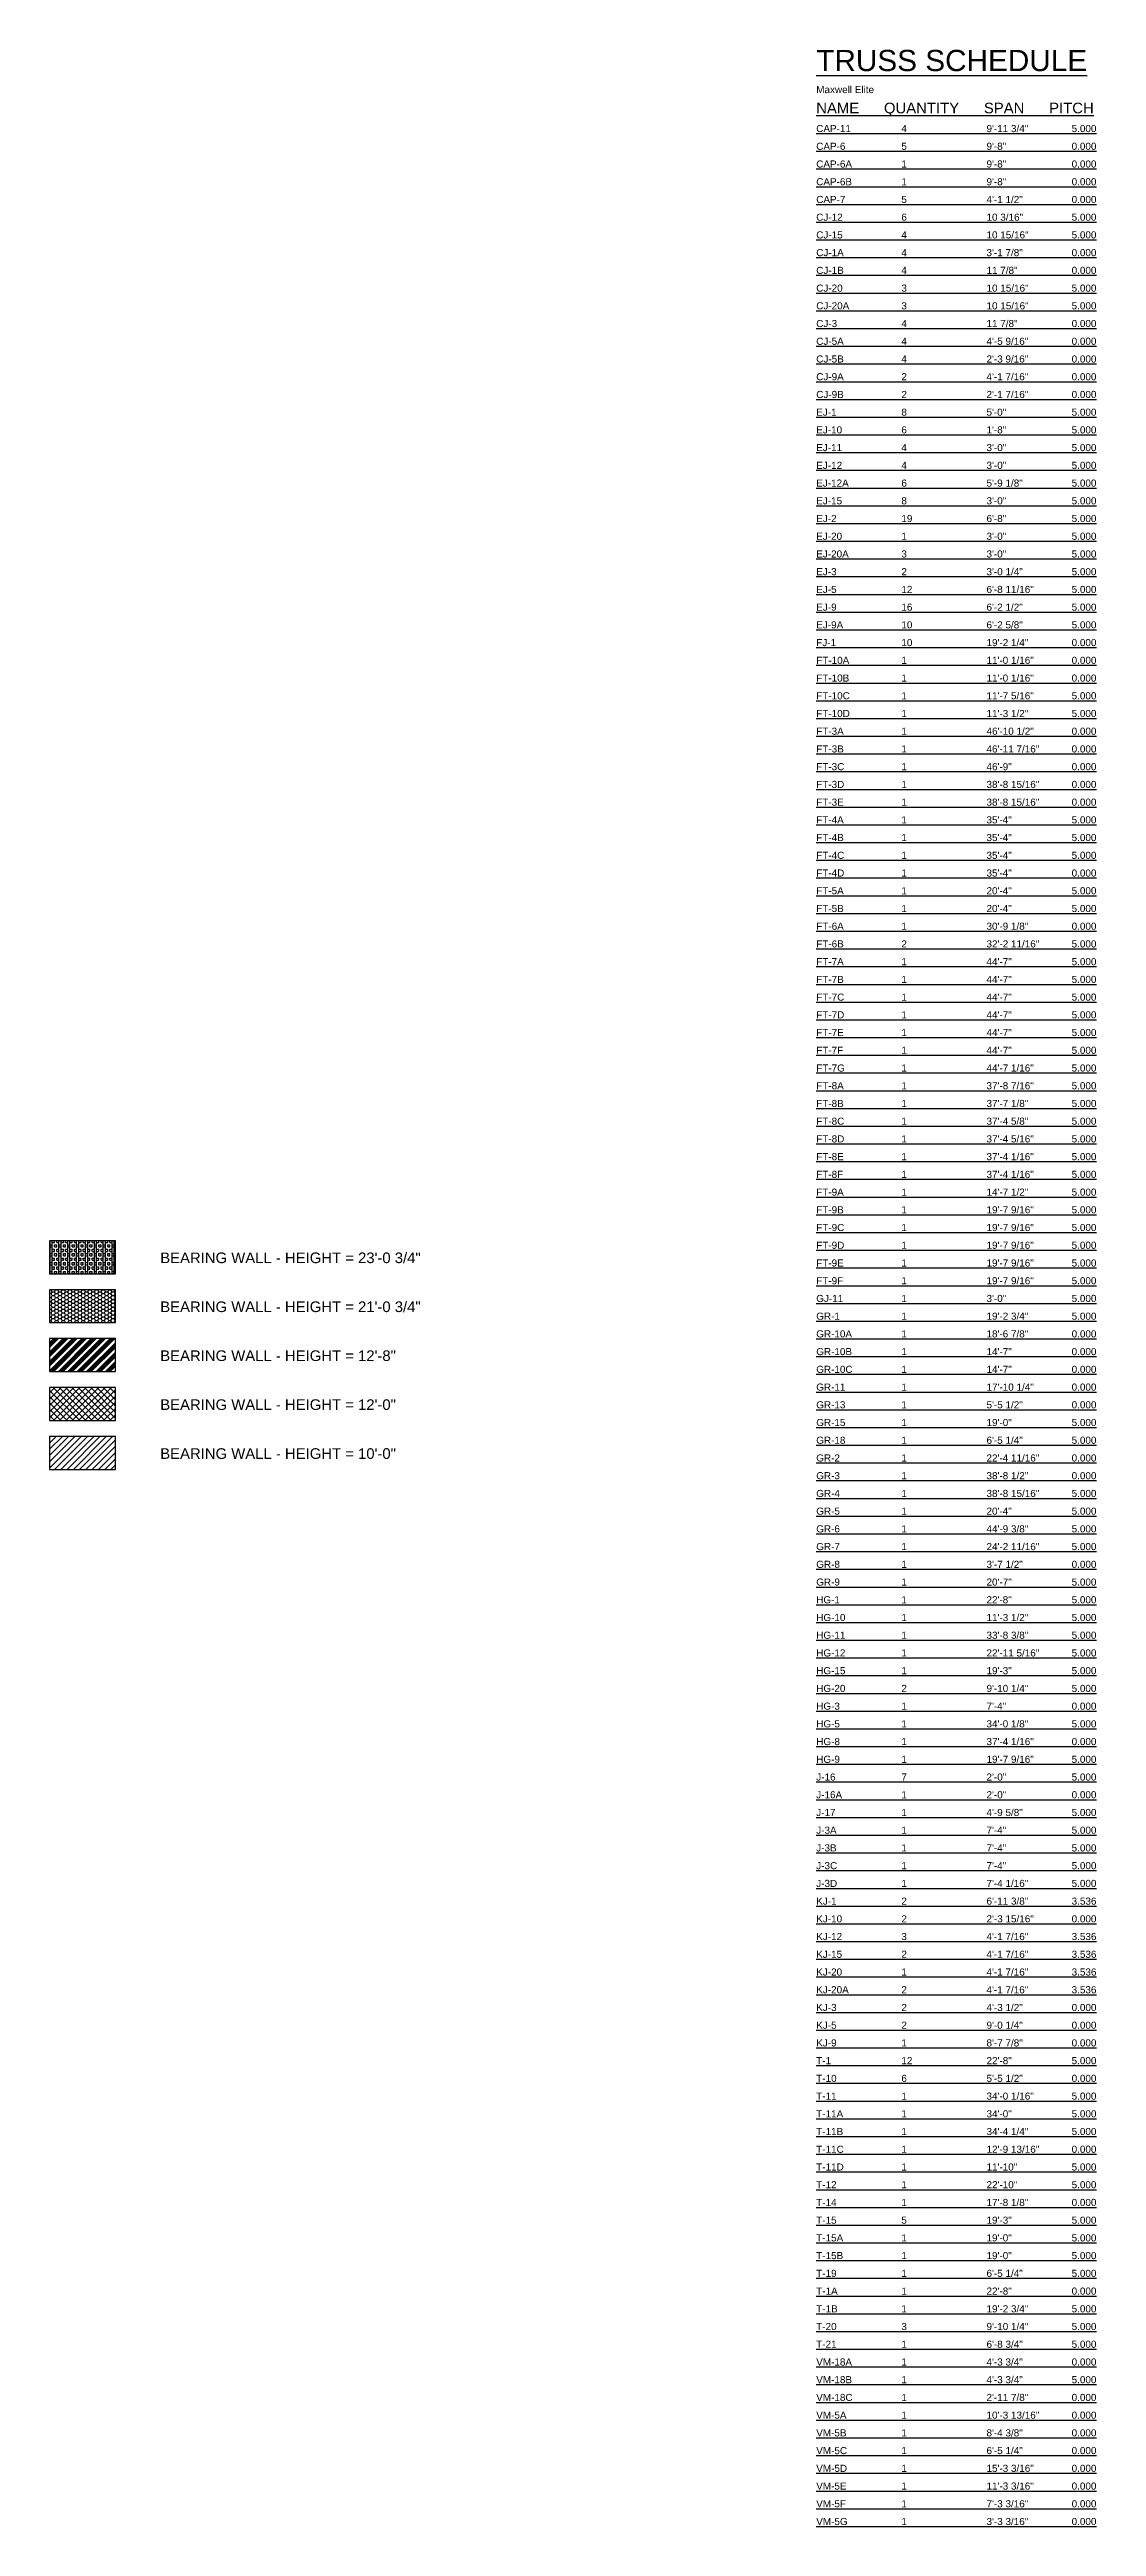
# Model space of a CAD drawing. Header units: inches. Extents: x -1174 to 3208, y -125 to 2788.
# Drawn here: x 2204 to 2794, y -125 to 1272 of the extents above; entities that cross this region are included whole.
import ezdxf
from ezdxf.enums import TextEntityAlignment as Align

# ---------------------------------------------------------------- set-up
doc = ezdxf.new("R2010")
doc.units = ezdxf.units.IN
doc.header["$LTSCALE"] = 25
doc.header["$MEASUREMENT"] = 0
doc.layers.add('1WFIXTURES', color=3, linetype='Continuous')
doc.layers.add('RMARK', color=80, linetype='Continuous')
doc.styles.add('Plane', font='arial.ttf')

msp = doc.modelspace()

# ---------------------------------------------------------------- texts
at = {"layer": '1WFIXTURES', "color": 190, "style": 'Plane'}
msp.add_text('BEARING WALL - HEIGHT = 23\'-0 3/4"', height=6, dxfattribs=at).set_placement((2265.95363, 587.73448))
at = {"layer": '1WFIXTURES', "color": 7, "style": 'Plane'}
msp.add_text('BEARING WALL - HEIGHT = 21\'-0 3/4"', height=6, dxfattribs=at).set_placement((2265.95363, 560.12593))
at = {"layer": '1WFIXTURES', "color": 2, "style": 'Plane'}
msp.add_text('BEARING WALL - HEIGHT = 12\'-8"', height=6, dxfattribs=at).set_placement((2265.95363, 532.51738))
at = {"layer": '1WFIXTURES', "color": 1, "style": 'Plane'}
msp.add_text('BEARING WALL - HEIGHT = 12\'-0"', height=6, dxfattribs=at).set_placement((2265.95363, 504.90883))
at = {"layer": '1WFIXTURES', "style": 'Plane'}
msp.add_text('BEARING WALL - HEIGHT = 10\'-0"', height=6, dxfattribs=at).set_placement((2265.95363, 477.30028))
at = {"layer": 'RMARK', "style": 'Plane'}
for s, height, p in [('%%uTRUSS SCHEDULE%%u', 12, (2635.83874, 1256.62048)), ('Maxwell Elite', 4, (2635.83874, 1246.62048)), ('%%uNAME      QUANTITY      SPAN      PITCH%%u', 6, (2635.83874, 1234.62048)), ('%%uCAP-11                        %%u', 4, (2635.83874, 1224.62048)), ('%%u4                             %%u', 4, (2683.83874, 1224.62048)), ('%%u9\'-11 3/4"                    %%u', 4, (2731.83874, 1224.62048)), ('%%u5.000%%u', 4, (2779.83874, 1224.62048)), ('%%uCAP-6                         %%u', 4, (2635.83874, 1214.62048)), ('%%u5                             %%u', 4, (2683.83874, 1214.62048)), ('%%u9\'-8"                         %%u', 4, (2731.83874, 1214.62048)), ('%%u0.000%%u', 4, (2779.83874, 1214.62048)), ('%%uCAP-6A                        %%u', 4, (2635.83874, 1204.62048)), ('%%u1                             %%u', 4, (2683.83874, 1204.62048)), ('%%u9\'-8"                         %%u', 4, (2731.83874, 1204.62048)), ('%%u0.000%%u', 4, (2779.83874, 1204.62048)), ('%%uCAP-6B                        %%u', 4, (2635.83874, 1194.62048)), ('%%uCAP-7                         %%u', 4, (2635.83874, 1184.62048)), ('%%u1                             %%u', 4, (2683.83874, 1194.62048)), ('%%u5                             %%u', 4, (2683.83874, 1184.62048)), ('%%u9\'-8"                         %%u', 4, (2731.83874, 1194.62048)), ('%%u4\'-1 1/2"                     %%u', 4, (2731.83874, 1184.62048)), ('%%u0.000%%u', 4, (2779.83874, 1194.62048)), ('%%u0.000%%u', 4, (2779.83874, 1184.62048)), ('%%uCJ-12                         %%u', 4, (2635.83874, 1174.62048)), ('%%u6                             %%u', 4, (2683.83874, 1174.62048)), ('%%u10 3/16"                      %%u', 4, (2731.83874, 1174.62048)), ('%%u5.000%%u', 4, (2779.83874, 1174.62048)), ('%%uCJ-15                         %%u', 4, (2635.83874, 1164.62048)), ('%%uCJ-1A                         %%u', 4, (2635.83874, 1154.62048)), ('%%u4                             %%u', 4, (2683.83874, 1164.62048)), ('%%u10 15/16"                     %%u', 4, (2731.83874, 1164.62048)), ('%%u3\'-1 7/8"                     %%u', 4, (2731.83874, 1154.62048)), ('%%u5.000%%u', 4, (2779.83874, 1164.62048)), ('%%u0.000%%u', 4, (2779.83874, 1154.62048)), ('%%uCJ-1B                         %%u', 4, (2635.83874, 1144.62048)), ('%%u4                             %%u', 4, (2683.83874, 1154.62048)), ('%%u4                             %%u', 4, (2683.83874, 1144.62048)), ('%%u11 7/8"                       %%u', 4, (2731.83874, 1144.62048)), ('%%u0.000%%u', 4, (2779.83874, 1144.62048)), ('%%uCJ-20                         %%u', 4, (2635.83874, 1134.62048)), ('%%u3                             %%u', 4, (2683.83874, 1134.62048)), ('%%u10 15/16"                     %%u', 4, (2731.83874, 1134.62048)), ('%%u5.000%%u', 4, (2779.83874, 1134.62048)), ('%%uCJ-20A                        %%u', 4, (2635.83874, 1124.62048)), ('%%uCJ-3                          %%u', 4, (2635.83874, 1114.62048)), ('%%u3                             %%u', 4, (2683.83874, 1124.62048)), ('%%u4                             %%u', 4, (2683.83874, 1114.62048)), ('%%u10 15/16"                     %%u', 4, (2731.83874, 1124.62048)), ('%%u11 7/8"                       %%u', 4, (2731.83874, 1114.62048)), ('%%u5.000%%u', 4, (2779.83874, 1124.62048)), ('%%u0.000%%u', 4, (2779.83874, 1114.62048)), ('%%uCJ-5A                         %%u', 4, (2635.83874, 1104.62048)), ('%%u4                             %%u', 4, (2683.83874, 1104.62048)), ('%%u4\'-5 9/16"                    %%u', 4, (2731.83874, 1104.62048)), ('%%u0.000%%u', 4, (2779.83874, 1104.62048)), ('%%uCJ-5B                         %%u', 4, (2635.83874, 1094.62048)), ('%%u4                             %%u', 4, (2683.83874, 1094.62048)), ('%%u2\'-3 9/16"                    %%u', 4, (2731.83874, 1094.62048)), ('%%u4\'-1 7/16"                    %%u', 4, (2731.83874, 1084.62048)), ('%%u0.000%%u', 4, (2779.83874, 1094.62048)), ('%%uCJ-9A                         %%u', 4, (2635.83874, 1084.62048)), ('%%uCJ-9B                         %%u', 4, (2635.83874, 1074.62048)), ('%%u2                             %%u', 4, (2683.83874, 1084.62048)), ('%%u2                             %%u', 4, (2683.83874, 1074.62048)), ('%%u2\'-1 7/16"                    %%u', 4, (2731.83874, 1074.62048)), ('%%u0.000%%u', 4, (2779.83874, 1084.62048)), ('%%u0.000%%u', 4, (2779.83874, 1074.62048)), ('%%uEJ-1                          %%u', 4, (2635.83874, 1064.62048)), ('%%u8                             %%u', 4, (2683.83874, 1064.62048)), ('%%u5\'-0"                         %%u', 4, (2731.83874, 1064.62048)), ('%%u5.000%%u', 4, (2779.83874, 1064.62048)), ('%%uEJ-10                         %%u', 4, (2635.83874, 1054.62048)), ('%%uEJ-11                         %%u', 4, (2635.83874, 1044.62048)), ('%%u6                             %%u', 4, (2683.83874, 1054.62048)), ('%%u4                             %%u', 4, (2683.83874, 1044.62048)), ('%%u1\'-8"                         %%u', 4, (2731.83874, 1054.62048)), ('%%u3\'-0"                         %%u', 4, (2731.83874, 1044.62048)), ('%%u5.000%%u', 4, (2779.83874, 1054.62048)), ('%%u5.000%%u', 4, (2779.83874, 1044.62048)), ('%%uEJ-12                         %%u', 4, (2635.83874, 1034.62048)), ('%%u4                             %%u', 4, (2683.83874, 1034.62048)), ('%%u3\'-0"                         %%u', 4, (2731.83874, 1034.62048)), ('%%u5.000%%u', 4, (2779.83874, 1034.62048)), ('%%uEJ-12A                        %%u', 4, (2635.83874, 1024.62048)), ('%%u6                             %%u', 4, (2683.83874, 1024.62048)), ('%%u5\'-9 1/8"                     %%u', 4, (2731.83874, 1024.62048)), ('%%u5.000%%u', 4, (2779.83874, 1024.62048)), ('%%uEJ-15                         %%u', 4, (2635.83874, 1014.62048)), ('%%uEJ-2                          %%u', 4, (2635.83874, 1004.62048)), ('%%u8                             %%u', 4, (2683.83874, 1014.62048)), ('%%u19                            %%u', 4, (2683.83874, 1004.62048)), ('%%u3\'-0"                         %%u', 4, (2731.83874, 1014.62048)), ('%%u6\'-8"                         %%u', 4, (2731.83874, 1004.62048)), ('%%u5.000%%u', 4, (2779.83874, 1014.62048)), ('%%u5.000%%u', 4, (2779.83874, 1004.62048)), ('%%uEJ-20                         %%u', 4, (2635.83874, 994.62048)), ('%%u1                             %%u', 4, (2683.83874, 994.62048)), ('%%u3\'-0"                         %%u', 4, (2731.83874, 994.62048)), ('%%u5.000%%u', 4, (2779.83874, 994.62048)), ('%%uEJ-20A                        %%u', 4, (2635.83874, 984.62048)), ('%%uEJ-3                          %%u', 4, (2635.83874, 974.62048)), ('%%u3                             %%u', 4, (2683.83874, 984.62048)), ('%%u2                             %%u', 4, (2683.83874, 974.62048)), ('%%u3\'-0"                         %%u', 4, (2731.83874, 984.62048)), ('%%u3\'-0 1/4"                     %%u', 4, (2731.83874, 974.62048)), ('%%u5.000%%u', 4, (2779.83874, 984.62048)), ('%%u5.000%%u', 4, (2779.83874, 974.62048)), ('%%uEJ-5                          %%u', 4, (2635.83874, 964.62048)), ('%%u12                            %%u', 4, (2683.83874, 964.62048)), ('%%u6\'-8 11/16"                   %%u', 4, (2731.83874, 964.62048)), ('%%u5.000%%u', 4, (2779.83874, 964.62048)), ('%%uEJ-9                          %%u', 4, (2635.83874, 954.62048)), ('%%u16                            %%u', 4, (2683.83874, 954.62048)), ('%%u6\'-2 1/2"                     %%u', 4, (2731.83874, 954.62048)), ('%%u5.000%%u', 4, (2779.83874, 954.62048)), ('%%uEJ-9A                         %%u', 4, (2635.83874, 944.62048)), ('%%uFJ-1                          %%u', 4, (2635.83874, 934.62048)), ('%%u10                            %%u', 4, (2683.83874, 944.62048)), ('%%u10                            %%u', 4, (2683.83874, 934.62048)), ('%%u6\'-2 5/8"                     %%u', 4, (2731.83874, 944.62048)), ('%%u19\'-2 1/4"                    %%u', 4, (2731.83874, 934.62048)), ('%%u5.000%%u', 4, (2779.83874, 944.62048)), ('%%u0.000%%u', 4, (2779.83874, 934.62048)), ('%%uFT-10A                        %%u', 4, (2635.83874, 924.62048)), ('%%u1                             %%u', 4, (2683.83874, 924.62048)), ('%%u11\'-0 1/16"                   %%u', 4, (2731.83874, 924.62048)), ('%%u0.000%%u', 4, (2779.83874, 924.62048)), ('%%uFT-10B                        %%u', 4, (2635.83874, 914.62048)), ('%%uFT-10C                        %%u', 4, (2635.83874, 904.62048)), ('%%u1                             %%u', 4, (2683.83874, 914.62048)), ('%%u1                             %%u', 4, (2683.83874, 904.62048)), ('%%u11\'-0 1/16"                   %%u', 4, (2731.83874, 914.62048)), ('%%u11\'-7 5/16"                   %%u', 4, (2731.83874, 904.62048)), ('%%u0.000%%u', 4, (2779.83874, 914.62048)), ('%%u5.000%%u', 4, (2779.83874, 904.62048)), ('%%uFT-10D                        %%u', 4, (2635.83874, 894.62048)), ('%%u1                             %%u', 4, (2683.83874, 894.62048)), ('%%u11\'-3 1/2"                    %%u', 4, (2731.83874, 894.62048)), ('%%u5.000%%u', 4, (2779.83874, 894.62048)), ('%%uFT-3A                         %%u', 4, (2635.83874, 884.62048)), ('%%u1                             %%u', 4, (2683.83874, 884.62048)), ('%%u46\'-10 1/2"                   %%u', 4, (2731.83874, 884.62048)), ('%%u0.000%%u', 4, (2779.83874, 884.62048)), ('%%uFT-3B                         %%u', 4, (2635.83874, 874.62048)), ('%%uFT-3C                         %%u', 4, (2635.83874, 864.62048)), ('%%u1                             %%u', 4, (2683.83874, 874.62048)), ('%%u1                             %%u', 4, (2683.83874, 864.62048)), ('%%u46\'-11 7/16"                  %%u', 4, (2731.83874, 874.62048)), ('%%u46\'-9"                        %%u', 4, (2731.83874, 864.62048)), ('%%u0.000%%u', 4, (2779.83874, 874.62048)), ('%%u0.000%%u', 4, (2779.83874, 864.62048)), ('%%uFT-3D                         %%u', 4, (2635.83874, 854.62048)), ('%%u1                             %%u', 4, (2683.83874, 854.62048)), ('%%u38\'-8 15/16"                  %%u', 4, (2731.83874, 854.62048)), ('%%u0.000%%u', 4, (2779.83874, 854.62048)), ('%%uFT-3E                         %%u', 4, (2635.83874, 844.62048)), ('%%uFT-4A                         %%u', 4, (2635.83874, 834.62048)), ('%%u1                             %%u', 4, (2683.83874, 844.62048)), ('%%u1                             %%u', 4, (2683.83874, 834.62048)), ('%%u38\'-8 15/16"                  %%u', 4, (2731.83874, 844.62048)), ('%%u35\'-4"                        %%u', 4, (2731.83874, 834.62048)), ('%%u0.000%%u', 4, (2779.83874, 844.62048)), ('%%u5.000%%u', 4, (2779.83874, 834.62048)), ('%%uFT-4B                         %%u', 4, (2635.83874, 824.62048)), ('%%u1                             %%u', 4, (2683.83874, 824.62048)), ('%%u35\'-4"                        %%u', 4, (2731.83874, 824.62048)), ('%%u5.000%%u', 4, (2779.83874, 824.62048)), ('%%uFT-4C                         %%u', 4, (2635.83874, 814.62048)), ('%%u1                             %%u', 4, (2683.83874, 814.62048)), ('%%u35\'-4"                        %%u', 4, (2731.83874, 814.62048)), ('%%u5.000%%u', 4, (2779.83874, 814.62048)), ('%%uFT-4D                         %%u', 4, (2635.83874, 804.62048)), ('%%uFT-5A                         %%u', 4, (2635.83874, 794.62048)), ('%%u1                             %%u', 4, (2683.83874, 804.62048)), ('%%u1                             %%u', 4, (2683.83874, 794.62048)), ('%%u35\'-4"                        %%u', 4, (2731.83874, 804.62048)), ('%%u20\'-4"                        %%u', 4, (2731.83874, 794.62048)), ('%%u0.000%%u', 4, (2779.83874, 804.62048)), ('%%u5.000%%u', 4, (2779.83874, 794.62048)), ('%%uFT-5B                         %%u', 4, (2635.83874, 784.62048)), ('%%u1                             %%u', 4, (2683.83874, 784.62048)), ('%%u20\'-4"                        %%u', 4, (2731.83874, 784.62048)), ('%%u5.000%%u', 4, (2779.83874, 784.62048)), ('%%uFT-6A                         %%u', 4, (2635.83874, 774.62048)), ('%%uFT-6B                         %%u', 4, (2635.83874, 764.62048)), ('%%u1                             %%u', 4, (2683.83874, 774.62048)), ('%%u2                             %%u', 4, (2683.83874, 764.62048)), ('%%u30\'-9 1/8"                    %%u', 4, (2731.83874, 774.62048)), ('%%u32\'-2 11/16"                  %%u', 4, (2731.83874, 764.62048)), ('%%u0.000%%u', 4, (2779.83874, 774.62048)), ('%%u5.000%%u', 4, (2779.83874, 764.62048)), ('%%uFT-7A                         %%u', 4, (2635.83874, 754.62048)), ('%%u1                             %%u', 4, (2683.83874, 754.62048)), ('%%u44\'-7"                        %%u', 4, (2731.83874, 754.62048)), ('%%u5.000%%u', 4, (2779.83874, 754.62048)), ('%%uFT-7B                         %%u', 4, (2635.83874, 744.62048)), ('%%u1                             %%u', 4, (2683.83874, 744.62048)), ('%%u44\'-7"                        %%u', 4, (2731.83874, 744.62048)), ('%%u5.000%%u', 4, (2779.83874, 744.62048)), ('%%uFT-7C                         %%u', 4, (2635.83874, 734.62048)), ('%%uFT-7D                         %%u', 4, (2635.83874, 724.62048)), ('%%u1                             %%u', 4, (2683.83874, 734.62048)), ('%%u1                             %%u', 4, (2683.83874, 724.62048)), ('%%u44\'-7"                        %%u', 4, (2731.83874, 734.62048)), ('%%u44\'-7"                        %%u', 4, (2731.83874, 724.62048)), ('%%u5.000%%u', 4, (2779.83874, 734.62048)), ('%%u5.000%%u', 4, (2779.83874, 724.62048)), ('%%uFT-7E                         %%u', 4, (2635.83874, 714.62048)), ('%%u1                             %%u', 4, (2683.83874, 714.62048)), ('%%u44\'-7"                        %%u', 4, (2731.83874, 714.62048)), ('%%u5.000%%u', 4, (2779.83874, 714.62048)), ('%%uFT-7F                         %%u', 4, (2635.83874, 704.62048)), ('%%uFT-7G                         %%u', 4, (2635.83874, 694.62048)), ('%%u1                             %%u', 4, (2683.83874, 704.62048)), ('%%u1                             %%u', 4, (2683.83874, 694.62048)), ('%%u44\'-7"                        %%u', 4, (2731.83874, 704.62048)), ('%%u44\'-7 1/16"                   %%u', 4, (2731.83874, 694.62048)), ('%%u5.000%%u', 4, (2779.83874, 704.62048)), ('%%u5.000%%u', 4, (2779.83874, 694.62048)), ('%%uFT-8A                         %%u', 4, (2635.83874, 684.62048)), ('%%u1                             %%u', 4, (2683.83874, 684.62048)), ('%%u37\'-8 7/16"                   %%u', 4, (2731.83874, 684.62048)), ('%%u5.000%%u', 4, (2779.83874, 684.62048)), ('%%uFT-8B                         %%u', 4, (2635.83874, 674.62048)), ('%%u1                             %%u', 4, (2683.83874, 674.62048)), ('%%u37\'-7 1/8"                    %%u', 4, (2731.83874, 674.62048)), ('%%u5.000%%u', 4, (2779.83874, 674.62048)), ('%%uFT-8C                         %%u', 4, (2635.83874, 664.62048)), ('%%uFT-8D                         %%u', 4, (2635.83874, 654.62048)), ('%%u1                             %%u', 4, (2683.83874, 664.62048)), ('%%u1                             %%u', 4, (2683.83874, 654.62048)), ('%%u37\'-4 5/8"                    %%u', 4, (2731.83874, 664.62048)), ('%%u37\'-4 5/16"                   %%u', 4, (2731.83874, 654.62048)), ('%%u5.000%%u', 4, (2779.83874, 664.62048)), ('%%u5.000%%u', 4, (2779.83874, 654.62048)), ('%%uFT-8E                         %%u', 4, (2635.83874, 644.62048)), ('%%u1                             %%u', 4, (2683.83874, 644.62048)), ('%%u37\'-4 1/16"                   %%u', 4, (2731.83874, 644.62048)), ('%%u5.000%%u', 4, (2779.83874, 644.62048)), ('%%uFT-8F                         %%u', 4, (2635.83874, 634.62048)), ('%%uFT-9A                         %%u', 4, (2635.83874, 624.62048)), ('%%u1                             %%u', 4, (2683.83874, 634.62048)), ('%%u1                             %%u', 4, (2683.83874, 624.62048)), ('%%u37\'-4 1/16"                   %%u', 4, (2731.83874, 634.62048)), ('%%u14\'-7 1/2"                    %%u', 4, (2731.83874, 624.62048)), ('%%u5.000%%u', 4, (2779.83874, 634.62048)), ('%%u5.000%%u', 4, (2779.83874, 624.62048)), ('%%uFT-9B                         %%u', 4, (2635.83874, 614.62048)), ('%%u1                             %%u', 4, (2683.83874, 614.62048)), ('%%u19\'-7 9/16"                   %%u', 4, (2731.83874, 614.62048)), ('%%u5.000%%u', 4, (2779.83874, 614.62048)), ('%%uFT-9C                         %%u', 4, (2635.83874, 604.62048)), ('%%u1                             %%u', 4, (2683.83874, 604.62048)), ('%%u19\'-7 9/16"                   %%u', 4, (2731.83874, 604.62048)), ('%%u5.000%%u', 4, (2779.83874, 604.62048)), ('%%uFT-9D                         %%u', 4, (2635.83874, 594.62048)), ('%%uFT-9E                         %%u', 4, (2635.83874, 584.62048)), ('%%u1                             %%u', 4, (2683.83874, 594.62048)), ('%%u1                             %%u', 4, (2683.83874, 584.62048)), ('%%u19\'-7 9/16"                   %%u', 4, (2731.83874, 594.62048)), ('%%u19\'-7 9/16"                   %%u', 4, (2731.83874, 584.62048)), ('%%u5.000%%u', 4, (2779.83874, 594.62048)), ('%%u5.000%%u', 4, (2779.83874, 584.62048)), ('%%uFT-9F                         %%u', 4, (2635.83874, 574.62048)), ('%%u1                             %%u', 4, (2683.83874, 574.62048)), ('%%u19\'-7 9/16"                   %%u', 4, (2731.83874, 574.62048)), ('%%u5.000%%u', 4, (2779.83874, 574.62048)), ('%%uGJ-11                         %%u', 4, (2635.83874, 564.62048)), ('%%uGR-1                          %%u', 4, (2635.83874, 554.62048)), ('%%u1                             %%u', 4, (2683.83874, 564.62048)), ('%%u1                             %%u', 4, (2683.83874, 554.62048)), ('%%u3\'-0"                         %%u', 4, (2731.83874, 564.62048)), ('%%u19\'-2 3/4"                    %%u', 4, (2731.83874, 554.62048)), ('%%u5.000%%u', 4, (2779.83874, 564.62048)), ('%%u5.000%%u', 4, (2779.83874, 554.62048)), ('%%uGR-10A                        %%u', 4, (2635.83874, 544.62048)), ('%%u1                             %%u', 4, (2683.83874, 544.62048)), ('%%u18\'-6 7/8"                    %%u', 4, (2731.83874, 544.62048)), ('%%u0.000%%u', 4, (2779.83874, 544.62048)), ('%%uGR-10B                        %%u', 4, (2635.83874, 534.62048)), ('%%u1                             %%u', 4, (2683.83874, 534.62048)), ('%%u14\'-7"                        %%u', 4, (2731.83874, 534.62048)), ('%%u0.000%%u', 4, (2779.83874, 534.62048)), ('%%uGR-10C                        %%u', 4, (2635.83874, 524.62048)), ('%%uGR-11                         %%u', 4, (2635.83874, 514.62048)), ('%%u1                             %%u', 4, (2683.83874, 524.62048)), ('%%u1                             %%u', 4, (2683.83874, 514.62048)), ('%%u14\'-7"                        %%u', 4, (2731.83874, 524.62048)), ('%%u17\'-10 1/4"                   %%u', 4, (2731.83874, 514.62048)), ('%%u0.000%%u', 4, (2779.83874, 524.62048)), ('%%u0.000%%u', 4, (2779.83874, 514.62048)), ('%%uGR-13                         %%u', 4, (2635.83874, 504.62048)), ('%%u1                             %%u', 4, (2683.83874, 504.62048)), ('%%u5\'-5 1/2"                     %%u', 4, (2731.83874, 504.62048)), ('%%u0.000%%u', 4, (2779.83874, 504.62048)), ('%%uGR-15                         %%u', 4, (2635.83874, 494.62048)), ('%%uGR-18                         %%u', 4, (2635.83874, 484.62048)), ('%%u1                             %%u', 4, (2683.83874, 494.62048)), ('%%u1                             %%u', 4, (2683.83874, 484.62048)), ('%%u19\'-0"                        %%u', 4, (2731.83874, 494.62048)), ('%%u6\'-5 1/4"                     %%u', 4, (2731.83874, 484.62048)), ('%%u5.000%%u', 4, (2779.83874, 494.62048)), ('%%u5.000%%u', 4, (2779.83874, 484.62048)), ('%%uGR-2                          %%u', 4, (2635.83874, 474.62048)), ('%%u1                             %%u', 4, (2683.83874, 474.62048)), ('%%u22\'-4 11/16"                  %%u', 4, (2731.83874, 474.62048)), ('%%u0.000%%u', 4, (2779.83874, 474.62048)), ('%%uGR-3                          %%u', 4, (2635.83874, 464.62048)), ('%%u1                             %%u', 4, (2683.83874, 464.62048)), ('%%u38\'-8 1/2"                    %%u', 4, (2731.83874, 464.62048)), ('%%u0.000%%u', 4, (2779.83874, 464.62048)), ('%%uGR-4                          %%u', 4, (2635.83874, 454.62048)), ('%%uGR-5                          %%u', 4, (2635.83874, 444.62048)), ('%%u1                             %%u', 4, (2683.83874, 454.62048)), ('%%u1                             %%u', 4, (2683.83874, 444.62048)), ('%%u38\'-8 15/16"                  %%u', 4, (2731.83874, 454.62048)), ('%%u20\'-4"                        %%u', 4, (2731.83874, 444.62048)), ('%%u5.000%%u', 4, (2779.83874, 454.62048)), ('%%u5.000%%u', 4, (2779.83874, 444.62048)), ('%%uGR-6                          %%u', 4, (2635.83874, 434.62048)), ('%%u1                             %%u', 4, (2683.83874, 434.62048)), ('%%u44\'-9 3/8"                    %%u', 4, (2731.83874, 434.62048)), ('%%u5.000%%u', 4, (2779.83874, 434.62048)), ('%%uGR-7                          %%u', 4, (2635.83874, 424.62048)), ('%%uGR-8                          %%u', 4, (2635.83874, 414.62048)), ('%%u1                             %%u', 4, (2683.83874, 424.62048)), ('%%u1                             %%u', 4, (2683.83874, 414.62048)), ('%%u24\'-2 11/16"                  %%u', 4, (2731.83874, 424.62048)), ('%%u3\'-7 1/2"                     %%u', 4, (2731.83874, 414.62048)), ('%%u5.000%%u', 4, (2779.83874, 424.62048)), ('%%u0.000%%u', 4, (2779.83874, 414.62048)), ('%%uGR-9                          %%u', 4, (2635.83874, 404.62048)), ('%%u1                             %%u', 4, (2683.83874, 404.62048)), ('%%u20\'-7"                        %%u', 4, (2731.83874, 404.62048)), ('%%u5.000%%u', 4, (2779.83874, 404.62048)), ('%%uHG-1                          %%u', 4, (2635.83874, 394.62048)), ('%%u1                             %%u', 4, (2683.83874, 394.62048)), ('%%u22\'-8"                        %%u', 4, (2731.83874, 394.62048)), ('%%u5.000%%u', 4, (2779.83874, 394.62048)), ('%%uHG-10                         %%u', 4, (2635.83874, 384.62048)), ('%%uHG-11                         %%u', 4, (2635.83874, 374.62048)), ('%%u1                             %%u', 4, (2683.83874, 384.62048)), ('%%u1                             %%u', 4, (2683.83874, 374.62048)), ('%%u11\'-3 1/2"                    %%u', 4, (2731.83874, 384.62048)), ('%%u33\'-8 3/8"                    %%u', 4, (2731.83874, 374.62048)), ('%%u5.000%%u', 4, (2779.83874, 384.62048)), ('%%u5.000%%u', 4, (2779.83874, 374.62048)), ('%%uHG-12                         %%u', 4, (2635.83874, 364.62048)), ('%%u1                             %%u', 4, (2683.83874, 364.62048)), ('%%u22\'-11 5/16"                  %%u', 4, (2731.83874, 364.62048)), ('%%u5.000%%u', 4, (2779.83874, 364.62048)), ('%%uHG-15                         %%u', 4, (2635.83874, 354.62048)), ('%%uHG-20                         %%u', 4, (2635.83874, 344.62048)), ('%%u1                             %%u', 4, (2683.83874, 354.62048)), ('%%u2                             %%u', 4, (2683.83874, 344.62048)), ('%%u19\'-3"                        %%u', 4, (2731.83874, 354.62048)), ('%%u9\'-10 1/4"                    %%u', 4, (2731.83874, 344.62048)), ('%%u5.000%%u', 4, (2779.83874, 354.62048)), ('%%u5.000%%u', 4, (2779.83874, 344.62048)), ('%%uHG-3                          %%u', 4, (2635.83874, 334.62048)), ('%%u1                             %%u', 4, (2683.83874, 334.62048)), ('%%u7\'-4"                         %%u', 4, (2731.83874, 334.62048)), ('%%u0.000%%u', 4, (2779.83874, 334.62048)), ('%%uHG-5                          %%u', 4, (2635.83874, 324.62048)), ('%%u1                             %%u', 4, (2683.83874, 324.62048)), ('%%u34\'-0 1/8"                    %%u', 4, (2731.83874, 324.62048)), ('%%u5.000%%u', 4, (2779.83874, 324.62048)), ('%%uHG-8                          %%u', 4, (2635.83874, 314.62048)), ('%%uHG-9                          %%u', 4, (2635.83874, 304.62048)), ('%%u1                             %%u', 4, (2683.83874, 314.62048)), ('%%u1                             %%u', 4, (2683.83874, 304.62048)), ('%%u37\'-4 1/16"                   %%u', 4, (2731.83874, 314.62048)), ('%%u19\'-7 9/16"                   %%u', 4, (2731.83874, 304.62048)), ('%%u0.000%%u', 4, (2779.83874, 314.62048)), ('%%u5.000%%u', 4, (2779.83874, 304.62048)), ('%%uJ-16                          %%u', 4, (2635.83874, 294.62048)), ('%%u7                             %%u', 4, (2683.83874, 294.62048)), ('%%u2\'-0"                         %%u', 4, (2731.83874, 294.62048)), ('%%u5.000%%u', 4, (2779.83874, 294.62048)), ('%%uJ-16A                         %%u', 4, (2635.83874, 284.62048)), ('%%uJ-17                          %%u', 4, (2635.83874, 274.62048)), ('%%u1                             %%u', 4, (2683.83874, 284.62048)), ('%%u1                             %%u', 4, (2683.83874, 274.62048)), ('%%u2\'-0"                         %%u', 4, (2731.83874, 284.62048)), ('%%u4\'-9 5/8"                     %%u', 4, (2731.83874, 274.62048)), ('%%u0.000%%u', 4, (2779.83874, 284.62048)), ('%%u5.000%%u', 4, (2779.83874, 274.62048)), ('%%uJ-3A                          %%u', 4, (2635.83874, 264.62048)), ('%%u1                             %%u', 4, (2683.83874, 264.62048)), ('%%u7\'-4"                         %%u', 4, (2731.83874, 264.62048)), ('%%u5.000%%u', 4, (2779.83874, 264.62048)), ('%%uJ-3B                          %%u', 4, (2635.83874, 254.62048)), ('%%u1                             %%u', 4, (2683.83874, 254.62048)), ('%%u7\'-4"                         %%u', 4, (2731.83874, 254.62048)), ('%%u5.000%%u', 4, (2779.83874, 254.62048)), ('%%uJ-3C                          %%u', 4, (2635.83874, 244.62048)), ('%%uJ-3D                          %%u', 4, (2635.83874, 234.62048)), ('%%u1                             %%u', 4, (2683.83874, 244.62048)), ('%%u1                             %%u', 4, (2683.83874, 234.62048)), ('%%u7\'-4"                         %%u', 4, (2731.83874, 244.62048)), ('%%u7\'-4 1/16"                    %%u', 4, (2731.83874, 234.62048)), ('%%u5.000%%u', 4, (2779.83874, 244.62048)), ('%%u5.000%%u', 4, (2779.83874, 234.62048)), ('%%uKJ-1                          %%u', 4, (2635.83874, 224.62048)), ('%%u2                             %%u', 4, (2683.83874, 224.62048)), ('%%u6\'-11 3/8"                    %%u', 4, (2731.83874, 224.62048)), ('%%u3.536%%u', 4, (2779.83874, 224.62048)), ('%%uKJ-10                         %%u', 4, (2635.83874, 214.62048)), ('%%uKJ-12                         %%u', 4, (2635.83874, 204.62048)), ('%%u2                             %%u', 4, (2683.83874, 214.62048)), ('%%u3                             %%u', 4, (2683.83874, 204.62048)), ('%%u2\'-3 15/16"                   %%u', 4, (2731.83874, 214.62048)), ('%%u4\'-1 7/16"                    %%u', 4, (2731.83874, 204.62048)), ('%%u0.000%%u', 4, (2779.83874, 214.62048)), ('%%u3.536%%u', 4, (2779.83874, 204.62048)), ('%%uKJ-15                         %%u', 4, (2635.83874, 194.62048)), ('%%u2                             %%u', 4, (2683.83874, 194.62048)), ('%%u4\'-1 7/16"                    %%u', 4, (2731.83874, 194.62048)), ('%%u3.536%%u', 4, (2779.83874, 194.62048)), ('%%uKJ-20                         %%u', 4, (2635.83874, 184.62048)), ('%%u1                             %%u', 4, (2683.83874, 184.62048)), ('%%u4\'-1 7/16"                    %%u', 4, (2731.83874, 184.62048)), ('%%u3.536%%u', 4, (2779.83874, 184.62048)), ('%%uKJ-20A                        %%u', 4, (2635.83874, 174.62048)), ('%%uKJ-3                          %%u', 4, (2635.83874, 164.62048)), ('%%u2                             %%u', 4, (2683.83874, 174.62048)), ('%%u2                             %%u', 4, (2683.83874, 164.62048)), ('%%u4\'-1 7/16"                    %%u', 4, (2731.83874, 174.62048)), ('%%u4\'-3 1/2"                     %%u', 4, (2731.83874, 164.62048)), ('%%u3.536%%u', 4, (2779.83874, 174.62048)), ('%%u0.000%%u', 4, (2779.83874, 164.62048)), ('%%uKJ-5                          %%u', 4, (2635.83874, 154.62048)), ('%%u2                             %%u', 4, (2683.83874, 154.62048)), ('%%u9\'-0 1/4"                     %%u', 4, (2731.83874, 154.62048)), ('%%u0.000%%u', 4, (2779.83874, 154.62048)), ('%%uKJ-9                          %%u', 4, (2635.83874, 144.62048)), ('%%uT-1                           %%u', 4, (2635.83874, 134.62048)), ('%%u1                             %%u', 4, (2683.83874, 144.62048)), ('%%u12                            %%u', 4, (2683.83874, 134.62048)), ('%%u8\'-7 7/8"                     %%u', 4, (2731.83874, 144.62048)), ('%%u22\'-8"                        %%u', 4, (2731.83874, 134.62048)), ('%%u0.000%%u', 4, (2779.83874, 144.62048)), ('%%u5.000%%u', 4, (2779.83874, 134.62048)), ('%%uT-10                          %%u', 4, (2635.83874, 124.62048)), ('%%u6                             %%u', 4, (2683.83874, 124.62048)), ('%%u5\'-5 1/2"                     %%u', 4, (2731.83874, 124.62048)), ('%%u0.000%%u', 4, (2779.83874, 124.62048)), ('%%uT-11                          %%u', 4, (2635.83874, 114.62048)), ('%%u1                             %%u', 4, (2683.83874, 114.62048)), ('%%u34\'-0 1/16"                   %%u', 4, (2731.83874, 114.62048)), ('%%u5.000%%u', 4, (2779.83874, 114.62048)), ('%%uT-11A                         %%u', 4, (2635.83874, 104.62048)), ('%%uT-11B                         %%u', 4, (2635.83874, 94.62048)), ('%%u1                             %%u', 4, (2683.83874, 104.62048)), ('%%u1                             %%u', 4, (2683.83874, 94.62048)), ('%%u34\'-0"                        %%u', 4, (2731.83874, 104.62048)), ('%%u34\'-4 1/4"                    %%u', 4, (2731.83874, 94.62048)), ('%%u5.000%%u', 4, (2779.83874, 104.62048)), ('%%u5.000%%u', 4, (2779.83874, 94.62048)), ('%%uT-11C                         %%u', 4, (2635.83874, 84.62048)), ('%%u1                             %%u', 4, (2683.83874, 84.62048)), ('%%u12\'-9 13/16"                  %%u', 4, (2731.83874, 84.62048)), ('%%u0.000%%u', 4, (2779.83874, 84.62048)), ('%%uT-11D                         %%u', 4, (2635.83874, 74.62048)), ('%%uT-12                          %%u', 4, (2635.83874, 64.62048)), ('%%u1                             %%u', 4, (2683.83874, 74.62048)), ('%%u11\'-10"                       %%u', 4, (2731.83874, 74.62048)), ('%%u22\'-10"                       %%u', 4, (2731.83874, 64.62048)), ('%%u5.000%%u', 4, (2779.83874, 74.62048)), ('%%u5.000%%u', 4, (2779.83874, 64.62048)), ('%%uT-14                          %%u', 4, (2635.83874, 54.62048)), ('%%u1                             %%u', 4, (2683.83874, 64.62048)), ('%%u1                             %%u', 4, (2683.83874, 54.62048)), ('%%u17\'-8 1/8"                    %%u', 4, (2731.83874, 54.62048)), ('%%u0.000%%u', 4, (2779.83874, 54.62048)), ('%%uT-15                          %%u', 4, (2635.83874, 44.62048)), ('%%u5                             %%u', 4, (2683.83874, 44.62048)), ('%%u19\'-3"                        %%u', 4, (2731.83874, 44.62048)), ('%%u5.000%%u', 4, (2779.83874, 44.62048)), ('%%uT-15A                         %%u', 4, (2635.83874, 34.62048)), ('%%uT-15B                         %%u', 4, (2635.83874, 24.62048)), ('%%u1                             %%u', 4, (2683.83874, 34.62048)), ('%%u1                             %%u', 4, (2683.83874, 24.62048)), ('%%u19\'-0"                        %%u', 4, (2731.83874, 34.62048)), ('%%u19\'-0"                        %%u', 4, (2731.83874, 24.62048)), ('%%u5.000%%u', 4, (2779.83874, 34.62048)), ('%%u5.000%%u', 4, (2779.83874, 24.62048)), ('%%uT-19                          %%u', 4, (2635.83874, 14.62048)), ('%%u1                             %%u', 4, (2683.83874, 14.62048)), ('%%u6\'-5 1/4"                     %%u', 4, (2731.83874, 14.62048)), ('%%u5.000%%u', 4, (2779.83874, 14.62048)), ('%%uT-1A                          %%u', 4, (2635.83874, 4.62048)), ('%%u1                             %%u', 4, (2683.83874, 4.62048)), ('%%u22\'-8"                        %%u', 4, (2731.83874, 4.62048)), ('%%u19\'-2 3/4"                    %%u', 4, (2731.83874, -5.37952)), ('%%u0.000%%u', 4, (2779.83874, 4.62048)), ('%%uT-1B                          %%u', 4, (2635.83874, -5.37952)), ('%%uT-20                          %%u', 4, (2635.83874, -15.37952)), ('%%u1                             %%u', 4, (2683.83874, -5.37952)), ('%%u3                             %%u', 4, (2683.83874, -15.37952)), ('%%u9\'-10 1/4"                    %%u', 4, (2731.83874, -15.37952)), ('%%u5.000%%u', 4, (2779.83874, -5.37952)), ('%%u5.000%%u', 4, (2779.83874, -15.37952)), ('%%uT-21                          %%u', 4, (2635.83874, -25.37952)), ('%%u1                             %%u', 4, (2683.83874, -25.37952)), ('%%u6\'-8 3/4"                     %%u', 4, (2731.83874, -25.37952)), ('%%u5.000%%u', 4, (2779.83874, -25.37952)), ('%%uVM-18A                        %%u', 4, (2635.83874, -35.37952)), ('%%uVM-18B                        %%u', 4, (2635.83874, -45.37952)), ('%%u1                             %%u', 4, (2683.83874, -35.37952)), ('%%u1                             %%u', 4, (2683.83874, -45.37952)), ('%%u4\'-3 3/4"                     %%u', 4, (2731.83874, -35.37952)), ('%%u4\'-3 3/4"                     %%u', 4, (2731.83874, -45.37952)), ('%%u0.000%%u', 4, (2779.83874, -35.37952)), ('%%u5.000%%u', 4, (2779.83874, -45.37952)), ('%%uVM-18C                        %%u', 4, (2635.83874, -55.37952)), ('%%u1                             %%u', 4, (2683.83874, -55.37952)), ('%%u2\'-11 7/8"                    %%u', 4, (2731.83874, -55.37952)), ('%%u0.000%%u', 4, (2779.83874, -55.37952)), ('%%uVM-5A                         %%u', 4, (2635.83874, -65.37952)), ('%%u1                             %%u', 4, (2683.83874, -65.37952)), ('%%u10\'-3 13/16"                  %%u', 4, (2731.83874, -65.37952)), ('%%u0.000%%u', 4, (2779.83874, -65.37952)), ('%%uVM-5B                         %%u', 4, (2635.83874, -75.37952)), ('%%uVM-5C                         %%u', 4, (2635.83874, -85.37952)), ('%%u1                             %%u', 4, (2683.83874, -75.37952)), ('%%u1                             %%u', 4, (2683.83874, -85.37952)), ('%%u8\'-4 3/8"                     %%u', 4, (2731.83874, -75.37952)), ('%%u6\'-5 1/4"                     %%u', 4, (2731.83874, -85.37952)), ('%%u0.000%%u', 4, (2779.83874, -75.37952)), ('%%u0.000%%u', 4, (2779.83874, -85.37952)), ('%%uVM-5D                         %%u', 4, (2635.83874, -95.37952)), ('%%u1                             %%u', 4, (2683.83874, -95.37952)), ('%%u15\'-3 3/16"                   %%u', 4, (2731.83874, -95.37952)), ('%%u0.000%%u', 4, (2779.83874, -95.37952)), ('%%uVM-5E                         %%u', 4, (2635.83874, -105.37952)), ('%%uVM-5F                         %%u', 4, (2635.83874, -115.37952)), ('%%u1                             %%u', 4, (2683.83874, -105.37952)), ('%%u1                             %%u', 4, (2683.83874, -115.37952)), ('%%u11\'-3 3/16"                   %%u', 4, (2731.83874, -105.37952)), ('%%u7\'-3 3/16"                    %%u', 4, (2731.83874, -115.37952)), ('%%u0.000%%u', 4, (2779.83874, -105.37952)), ('%%u0.000%%u', 4, (2779.83874, -115.37952)), ('%%uVM-5G                         %%u', 4, (2635.83874, -125.37952)), ('%%u1                             %%u', 4, (2683.83874, -125.37952)), ('%%u3\'-3 3/16"                    %%u', 4, (2731.83874, -125.37952)), ('%%u0.000%%u', 4, (2779.83874, -125.37952))]:
    msp.add_text(s, height=height, dxfattribs=at).set_placement(p, align=Align.BOTTOM_LEFT)

# ---------------------------------------------------------------- hatches: boundary and pattern name
at = {"layer": '1WFIXTURES'}
h = msp.add_hatch(dxfattribs=at)
h.set_pattern_fill('BOX', color=190, scale=5)
h.set_pattern_definition([(90, (243.8203, 4.351), (-5, 3e-16), []), (90, (245.0703, 4.351), (-5, 3e-16), []), (0, (243.8203, 4.351), (0, 5), [-1.25, 1.25]), (0, (243.8203, 5.601), (0, 5), [-1.25, 1.25]), (0, (243.8203, 6.851), (0, 5), [1.25, -1.25]), (0, (243.8203, 8.101), (0, 5), [1.25, -1.25]), (90, (246.3203, 4.351), (-5, 3e-16), [1.25, -1.25]), (90, (247.5703, 4.351), (-5, 3e-16), [1.25, -1.25])])
h.paths.add_polyline_path([(2203.55891, 581.79579), (2240.69863, 581.79579), (2240.69863, 600.35418), (2203.55891, 600.35418)])
h = msp.add_hatch(dxfattribs=at)
h.set_pattern_fill('HONEY', scale=10)
h.set_pattern_definition([(0, (243.8203, 4.3512), (1.875, 1.08253175), [1.25, -2.5]), (120, (243.8203, 4.3512), (-1.875, 1.08253175), [1.25, -2.5]), (60, (243.8203, 4.3512), (4e-16, 2.1650635), [-2.5, 1.25])])
h.paths.add_polyline_path([(2203.55891, 554.18724), (2240.69863, 554.18724), (2240.69863, 572.74564), (2203.55891, 572.74564)])
h = msp.add_hatch(dxfattribs=at)
h.set_pattern_fill('ANSI34', color=2, scale=5)
h.set_pattern_definition([(45, (243.8203, 4.3512), (-2.6516504, 2.6516504), []), (45, (244.7042, 4.3512), (-2.6516504, 2.6516504), []), (45, (245.588, 4.3512), (-2.6516504, 2.6516504), []), (45, (246.472, 4.3512), (-2.6516504, 2.6516504), [])])
h.paths.add_polyline_path([(2203.55891, 526.57869), (2240.69863, 526.57869), (2240.69863, 545.13709), (2203.55891, 545.13709)])
h = msp.add_hatch(dxfattribs=at)
h.set_pattern_fill('ANSI37', color=1, scale=20)
h.set_pattern_definition([(45, (243.8203, 4.3512), (-1.767767, 1.767767), []), (135, (243.8203, 4.3512), (-1.767767, -1.767767), [])])
h.paths.add_polyline_path([(2203.55891, 498.97014), (2240.69863, 498.97014), (2240.69863, 517.52854), (2203.55891, 517.52854)])
h = msp.add_hatch(dxfattribs=at)
h.set_pattern_fill('ANSI31', color=256, scale=20)
h.set_pattern_definition([(45, (243.8203, 4.3512), (-1.767767, 1.767767), [])])
h.paths.add_polyline_path([(2203.55891, 471.3616), (2240.69863, 471.3616), (2240.69863, 489.91999), (2203.55891, 489.91999)])

# ---------------------------------------------------------------- linework, layer by layer
at = {"layer": '1WFIXTURES', "color": 190}
msp.add_lwpolyline([(2203.55891, 581.79579), (2240.69863, 581.79579), (2240.69863, 600.35418), (2203.55891, 600.35418)], close=True, dxfattribs=at)
at = {"layer": '1WFIXTURES', "color": 7}
msp.add_lwpolyline([(2203.55891, 554.18724), (2240.69863, 554.18724), (2240.69863, 572.74564), (2203.55891, 572.74564)], close=True, dxfattribs=at)
at = {"layer": '1WFIXTURES', "color": 2}
msp.add_lwpolyline([(2203.55891, 526.57869), (2240.69863, 526.57869), (2240.69863, 545.13709), (2203.55891, 545.13709)], close=True, dxfattribs=at)
at = {"layer": '1WFIXTURES', "color": 1}
msp.add_lwpolyline([(2203.55891, 498.97014), (2240.69863, 498.97014), (2240.69863, 517.52854), (2203.55891, 517.52854)], close=True, dxfattribs=at)
at = {"layer": '1WFIXTURES'}
msp.add_lwpolyline([(2203.55891, 471.3616), (2240.69863, 471.3616), (2240.69863, 489.91999), (2203.55891, 489.91999)], close=True, dxfattribs=at)

msp.set_redraw_order([(e.dxf.handle, doc.entitydb.next_handle()) for e in msp.query("TEXT MTEXT ATTDEF DIMENSION ARC_DIMENSION")])  # texts and dimensions are drawn at this point

doc.saveas('drawing.dxf')
